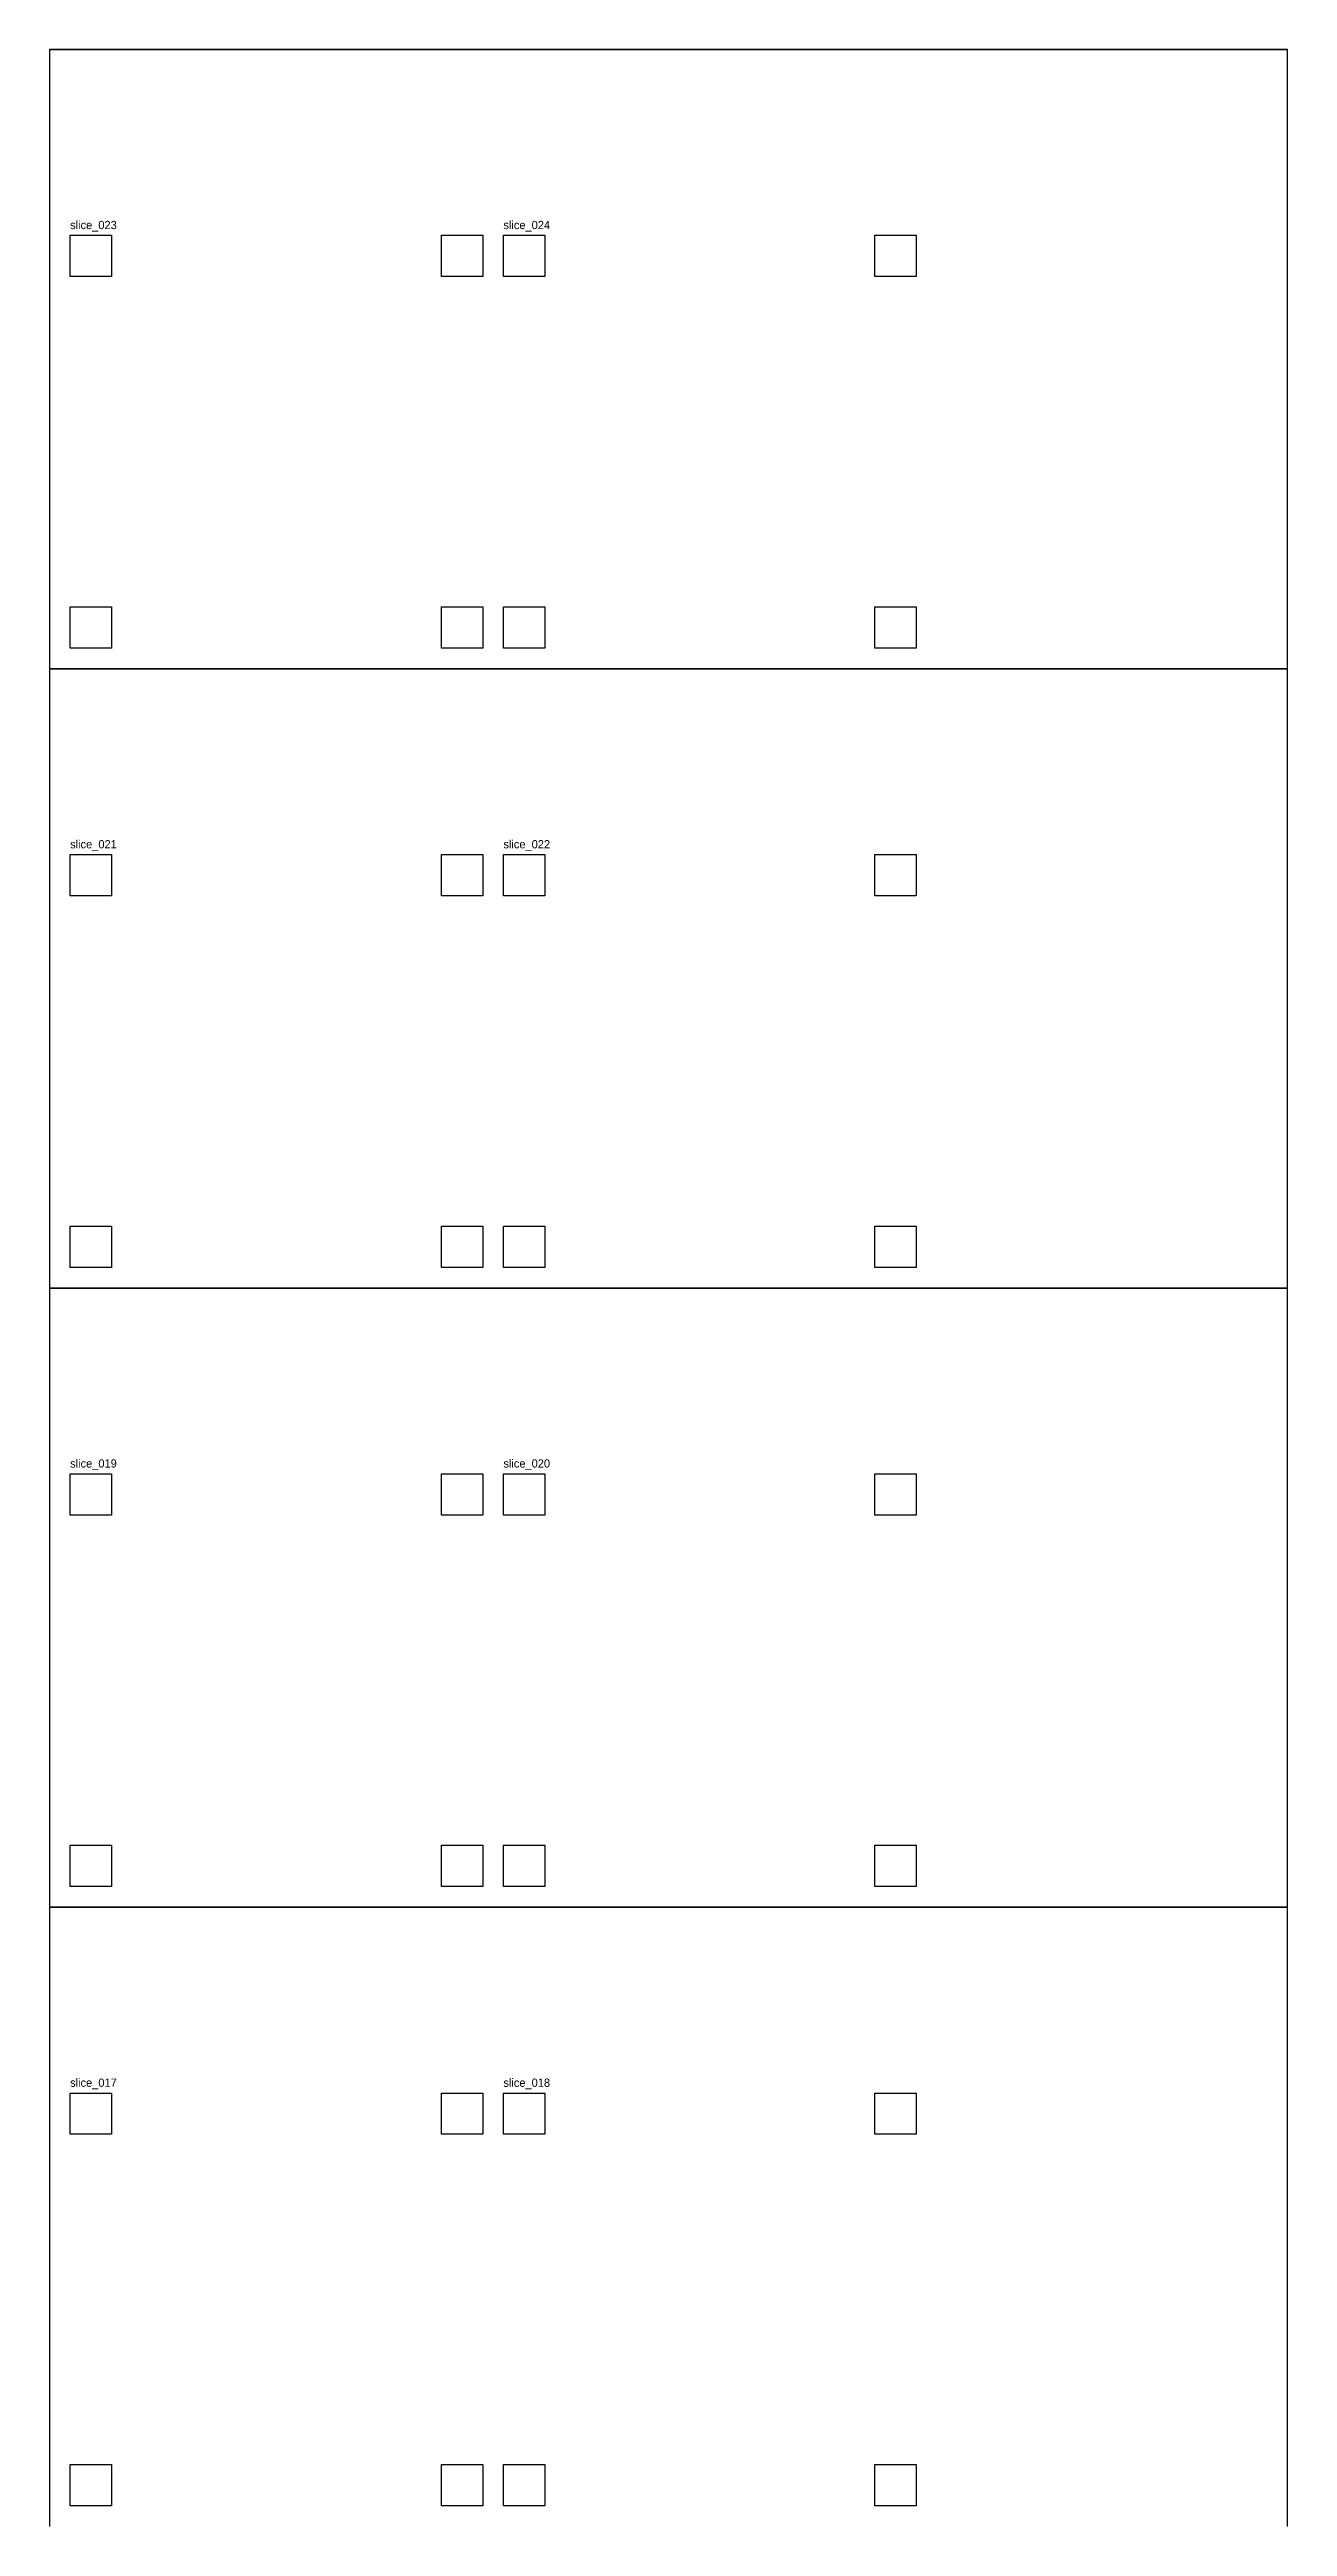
# Model space of a CAD drawing. Header units: metres. Extents: x 0 to 600, y 0 to 6600.
# Drawn here: x 0 to 600, y 2400 to 3600 of the extents above; entities that cross this region are included whole.
import ezdxf

# ---------------------------------------------------------------- set-up
doc = ezdxf.new("R2010")
doc.units = ezdxf.units.M

msp = doc.modelspace()

# ---------------------------------------------------------------- texts
at = {"layer": 'slice_017'}
msp.add_text('slice_017', height=4, dxfattribs=at).set_placement((10, 2613))
at = {"layer": 'slice_018'}
msp.add_text('slice_018', height=4, dxfattribs=at).set_placement((220, 2613))
at = {"layer": 'slice_019'}
msp.add_text('slice_019', height=4, dxfattribs=at).set_placement((10, 2913))
at = {"layer": 'slice_020'}
msp.add_text('slice_020', height=4, dxfattribs=at).set_placement((220, 2913))
at = {"layer": 'slice_021'}
msp.add_text('slice_021', height=4, dxfattribs=at).set_placement((10, 3213))
at = {"layer": 'slice_022'}
msp.add_text('slice_022', height=4, dxfattribs=at).set_placement((220, 3213))
at = {"layer": 'slice_023'}
msp.add_text('slice_023', height=4, dxfattribs=at).set_placement((10, 3513))
at = {"layer": 'slice_024'}
msp.add_text('slice_024', height=4, dxfattribs=at).set_placement((220, 3513))

# ---------------------------------------------------------------- linework, layer by layer
at = {"layer": 'sheet_boundary_10'}
for p, q in [((600, 3000), (0, 3000)), ((0, 3000), (0, 2700)), ((600, 2700), (600, 3000)), ((0, 2700), (600, 2700))]:
    msp.add_line(p, q, dxfattribs=at)
at = {"layer": 'sheet_boundary_11'}
for p, q in [((600, 3300), (0, 3300)), ((0, 3300), (0, 3000)), ((600, 3000), (600, 3300)), ((0, 3000), (600, 3000))]:
    msp.add_line(p, q, dxfattribs=at)
at = {"layer": 'sheet_boundary_12'}
for p, q in [((600, 3600), (0, 3600)), ((0, 3600), (0, 3300)), ((600, 3300), (600, 3600)), ((0, 3300), (600, 3300))]:
    msp.add_line(p, q, dxfattribs=at)
at = {"layer": 'sheet_boundary_13'}
msp.add_line((0, 3600), (600, 3600), dxfattribs=at)
at = {"layer": 'sheet_boundary_9'}
for p, q in [((600, 2700), (0, 2700)), ((0, 2700), (0, 2400)), ((600, 2400), (600, 2700))]:
    msp.add_line(p, q, dxfattribs=at)
at = {"layer": 'slice_017'}
for p, q in [((10, 2590), (10, 2610)), ((10, 2610), (30, 2610)), ((30, 2610), (30, 2590)), ((190, 2590), (190, 2610)), ((190, 2610), (210, 2610)), ((210, 2610), (210, 2590)), ((30, 2590), (10, 2590)), ((210, 2590), (190, 2590)), ((10, 2410), (10, 2430)), ((10, 2430), (30, 2430)), ((30, 2430), (30, 2410)), ((190, 2410), (190, 2430)), ((190, 2430), (210, 2430)), ((210, 2430), (210, 2410)), ((30, 2410), (10, 2410)), ((210, 2410), (190, 2410))]:
    msp.add_line(p, q, dxfattribs=at)
at = {"layer": 'slice_018'}
for p, q in [((220, 2590), (220, 2610)), ((220, 2610), (240, 2610)), ((240, 2610), (240, 2590)), ((400, 2590), (400, 2610)), ((400, 2610), (420, 2610)), ((420, 2610), (420, 2590)), ((240, 2590), (220, 2590)), ((420, 2590), (400, 2590)), ((220, 2410), (220, 2430)), ((220, 2430), (240, 2430)), ((240, 2430), (240, 2410)), ((400, 2410), (400, 2430)), ((400, 2430), (420, 2430)), ((420, 2430), (420, 2410)), ((240, 2410), (220, 2410)), ((420, 2410), (400, 2410))]:
    msp.add_line(p, q, dxfattribs=at)
at = {"layer": 'slice_019'}
for p, q in [((10, 2890), (10, 2910)), ((10, 2910), (30, 2910)), ((30, 2910), (30, 2890)), ((190, 2890), (190, 2910)), ((190, 2910), (210, 2910)), ((210, 2910), (210, 2890)), ((30, 2890), (10, 2890)), ((210, 2890), (190, 2890)), ((10, 2710), (10, 2730)), ((10, 2730), (30, 2730)), ((30, 2730), (30, 2710)), ((190, 2710), (190, 2730)), ((190, 2730), (210, 2730)), ((210, 2730), (210, 2710)), ((30, 2710), (10, 2710)), ((210, 2710), (190, 2710))]:
    msp.add_line(p, q, dxfattribs=at)
at = {"layer": 'slice_020'}
for p, q in [((220, 2890), (220, 2910)), ((220, 2910), (240, 2910)), ((240, 2910), (240, 2890)), ((400, 2890), (400, 2910)), ((400, 2910), (420, 2910)), ((420, 2910), (420, 2890)), ((240, 2890), (220, 2890)), ((420, 2890), (400, 2890)), ((220, 2710), (220, 2730)), ((220, 2730), (240, 2730)), ((240, 2730), (240, 2710)), ((400, 2710), (400, 2730)), ((400, 2730), (420, 2730)), ((420, 2730), (420, 2710)), ((240, 2710), (220, 2710)), ((420, 2710), (400, 2710))]:
    msp.add_line(p, q, dxfattribs=at)
at = {"layer": 'slice_021'}
for p, q in [((10, 3190), (10, 3210)), ((10, 3210), (30, 3210)), ((30, 3210), (30, 3190)), ((190, 3190), (190, 3210)), ((190, 3210), (210, 3210)), ((210, 3210), (210, 3190)), ((30, 3190), (10, 3190)), ((210, 3190), (190, 3190)), ((10, 3010), (10, 3030)), ((10, 3030), (30, 3030)), ((30, 3030), (30, 3010)), ((190, 3010), (190, 3030)), ((190, 3030), (210, 3030)), ((210, 3030), (210, 3010)), ((30, 3010), (10, 3010)), ((210, 3010), (190, 3010))]:
    msp.add_line(p, q, dxfattribs=at)
at = {"layer": 'slice_022'}
for p, q in [((220, 3190), (220, 3210)), ((220, 3210), (240, 3210)), ((240, 3210), (240, 3190)), ((400, 3190), (400, 3210)), ((400, 3210), (420, 3210)), ((420, 3210), (420, 3190)), ((240, 3190), (220, 3190)), ((420, 3190), (400, 3190)), ((220, 3010), (220, 3030)), ((220, 3030), (240, 3030)), ((240, 3030), (240, 3010)), ((400, 3010), (400, 3030)), ((400, 3030), (420, 3030)), ((420, 3030), (420, 3010)), ((240, 3010), (220, 3010)), ((420, 3010), (400, 3010))]:
    msp.add_line(p, q, dxfattribs=at)
at = {"layer": 'slice_023'}
for p, q in [((10, 3490), (10, 3510)), ((10, 3510), (30, 3510)), ((30, 3510), (30, 3490)), ((190, 3490), (190, 3510)), ((190, 3510), (210, 3510)), ((210, 3510), (210, 3490)), ((30, 3490), (10, 3490)), ((210, 3490), (190, 3490)), ((10, 3310), (10, 3330)), ((10, 3330), (30, 3330)), ((30, 3330), (30, 3310)), ((190, 3310), (190, 3330)), ((190, 3330), (210, 3330)), ((210, 3330), (210, 3310)), ((30, 3310), (10, 3310)), ((210, 3310), (190, 3310))]:
    msp.add_line(p, q, dxfattribs=at)
at = {"layer": 'slice_024'}
for p, q in [((220, 3490), (220, 3510)), ((220, 3510), (240, 3510)), ((240, 3510), (240, 3490)), ((400, 3490), (400, 3510)), ((400, 3510), (420, 3510)), ((420, 3510), (420, 3490)), ((240, 3490), (220, 3490)), ((420, 3490), (400, 3490)), ((220, 3310), (220, 3330)), ((220, 3330), (240, 3330)), ((240, 3330), (240, 3310)), ((400, 3310), (400, 3330)), ((400, 3330), (420, 3330)), ((420, 3330), (420, 3310)), ((240, 3310), (220, 3310)), ((420, 3310), (400, 3310))]:
    msp.add_line(p, q, dxfattribs=at)

msp.set_redraw_order([(e.dxf.handle, doc.entitydb.next_handle()) for e in msp.query("TEXT MTEXT ATTDEF DIMENSION ARC_DIMENSION")])  # texts and dimensions are drawn at this point

doc.saveas('drawing.dxf')
